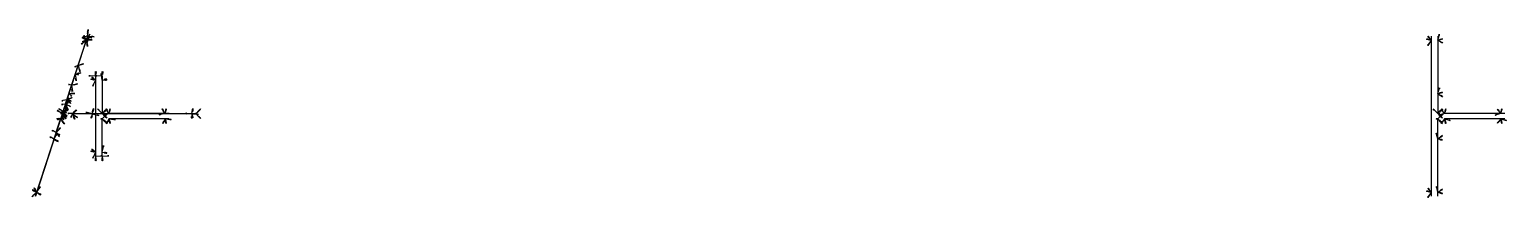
# Model space of a CAD drawing. Header units: millimetres. Extents: x -7759 to 13, y -124 to 130.
# Drawn here: x -7759 to -5547, y -122 to 130 of the extents above; entities that cross this region are included whole.
import ezdxf

# ---------------------------------------------------------------- set-up
doc = ezdxf.new("R2010")
doc.units = ezdxf.units.MM
for name, color, linetype in [('AutoDetect_10_25', 1, 'Continuous'), ('AutoDetect_10_30', 1, 'Continuous'), ('AutoDetect_13_26', 1, 'Continuous'), ('AutoDetect_14_28', 1, 'Continuous'), ('AutoDetect_15_16', 1, 'Continuous'), ('AutoDetect_16_14', 1, 'Continuous'), ('AutoDetect_16_18', 1, 'Continuous'), ('AutoDetect_17_15', 1, 'Continuous'), ('AutoDetect_18_17', 1, 'Continuous'), ('AutoDetect_25_20', 1, 'Continuous'), ('AutoDetect_26_19', 1, 'Continuous'), ('AutoDetect_30_34', 1, 'Continuous'), ('AutoDetect_34_21', 1, 'Continuous'), ('AutoDetect_35_22', 1, 'Continuous'), ('AutoDetect_36_12', 1, 'Continuous'), ('AutoDetect_37_13', 1, 'Continuous'), ('AutoDetect_5_29', 1, 'Continuous'), ('AutoDetect_6_33', 1, 'Continuous'), ('AutoDetect_7_23', 1, 'Continuous'), ('AutoDetect_7_24', 1, 'Continuous'), ('AutoDetect_7_32', 1, 'Continuous'), ('AutoDetect_8_31', 1, 'Continuous'), ('AutoDetect_9_27', 1, 'Continuous'), ('Verbandslasche_GS_ID_GUID_740B2C7D_0084_429b_BFAF_DDA3FCC4E073', 1, 'Continuous')]:
    doc.layers.add(name, color=color, linetype=linetype)

# ---------------------------------------------------------------- blocks, each defined once
blk = doc.blocks.new('Kontrollpunkt')
at = {"color": 0}
for q in [(0, 6), (8, 0), (0, 0, 4)]:
    blk.add_line((0, 0), q, dxfattribs=at)
for points in [[(0.25, 8, -0.25), (-0.25, 8, -0.25), (-0.25, 8, 0.25), (0, 10, 0), (-0.25, 8, -0.25), (0.25, 8, 0.25), (0, 10, 0), (0.25, 8, -0.25), (0.25, 8, 0.25), (-0.25, 8, 0.25)], [(0.25, 6, -0.25), (-0.25, 6, -0.25), (-0.25, 6, 0.25), (0, 8, 0), (-0.25, 6, -0.25), (0.25, 6, 0.25), (0, 8, 0), (0.25, 6, -0.25), (0.25, 6, 0.25), (-0.25, 6, 0.25)], [(0.25, 0.25, 4), (-0.25, 0.25, 4), (-0.25, -0.25, 4), (0, 0, 6), (-0.25, 0.25, 4), (0.25, -0.25, 4), (0, 0, 6), (0.25, 0.25, 4), (0.25, -0.25, 4), (-0.25, -0.25, 4)], [(0.25, 0.25, 6), (-0.25, 0.25, 6), (-0.25, -0.25, 6), (0, 0, 8), (-0.25, 0.25, 6), (0.25, -0.25, 6), (0, 0, 8), (0.25, 0.25, 6), (0.25, -0.25, 6), (-0.25, -0.25, 6)], [(0.25, 0.25, 8), (-0.25, 0.25, 8), (-0.25, -0.25, 8), (0, 0, 10), (-0.25, 0.25, 8), (0.25, -0.25, 8), (0, 0, 10), (0.25, 0.25, 8), (0.25, -0.25, 8), (-0.25, -0.25, 8)], [(8, 0.25, -0.25), (8, 0.25, 0.25), (8, -0.25, 0.25), (10, 0, 0), (8, 0.25, 0.25), (8, -0.25, -0.25), (10, 0, 0), (8, 0.25, -0.25), (8, -0.25, -0.25), (8, -0.25, 0.25)]]:
    blk.add_polyline3d(points, dxfattribs=at)

msp = doc.modelspace()

# ---------------------------------------------------------------- linework, layer by layer
at = {"layer": 'AutoDetect_10_25', "color": 1}
msp.add_line((-7650, -60, -450), (-7650, -4, -450), dxfattribs=at)
at = {"layer": 'AutoDetect_10_30', "color": 1}
msp.add_line((-7650, 60, -450), (-7650, 4, -450), dxfattribs=at)
at = {"layer": 'AutoDetect_13_26', "color": 1}
msp.add_line((-7550, -4, -450), (-7640, -4, -450), dxfattribs=at)
at = {"layer": 'AutoDetect_14_28', "color": 1}
msp.add_line((-7550, 4, -450), (-7640, 4, -450), dxfattribs=at)
at = {"layer": 'AutoDetect_15_16', "color": 1}
msp.add_line((-5660, 120, -450), (-5660, -120, -450), dxfattribs=at)
at = {"layer": 'AutoDetect_16_14', "color": 1}
msp.add_line((-5650, -120, -450), (-5650, -4, -450), dxfattribs=at)
at = {"layer": 'AutoDetect_16_18', "color": 1}
msp.add_line((-5650, 120, -450), (-5650, 4, -450), dxfattribs=at)
at = {"layer": 'AutoDetect_17_15', "color": 1}
msp.add_line((-5550, -4, -450), (-5640, -4, -450), dxfattribs=at)
at = {"layer": 'AutoDetect_18_17', "color": 1}
msp.add_line((-5550, 4, -450), (-5640, 4, -450), dxfattribs=at)
at = {"layer": 'AutoDetect_25_20', "color": 1}
msp.add_line((-7510, 3.7, -357.5), (-7695, 3.7, -357.5), dxfattribs=at)
at = {"layer": 'AutoDetect_26_19', "color": 1}
msp.add_line((-7510, 3.7, -342.5), (-7695, 3.7, -342.5), dxfattribs=at)
at = {"layer": 'AutoDetect_30_34', "color": 1}
msp.add_line((-7672.2, 120, -342.5), (-7705.4, 18, -342.5), dxfattribs=at)
at = {"layer": 'AutoDetect_34_21', "color": 1}
msp.add_line((-7650, 4, -640), (-7650, 4, -460), dxfattribs=at)
at = {"layer": 'AutoDetect_35_22', "color": 1}
msp.add_line((-7650, -4, -640), (-7650, -4, -460), dxfattribs=at)
at = {"layer": 'AutoDetect_36_12', "color": 1}
msp.add_line((-5650, 4, -640), (-5650, 4, -460), dxfattribs=at)
at = {"layer": 'AutoDetect_37_13', "color": 1}
msp.add_line((-5650, -4, -640), (-5650, -4, -460), dxfattribs=at)
at = {"layer": 'AutoDetect_5_29', "color": 1}
msp.add_line((-7672.2, 120, -445), (-7750.2, -120, -445), dxfattribs=at)
at = {"layer": 'AutoDetect_6_33', "color": 1}
msp.add_line((-7672.2, 120, -225), (-7750.2, -120, -225), dxfattribs=at)
at = {"layer": 'AutoDetect_7_23', "color": 1}
msp.add_line((-7712.4, -3.8, -417), (-7712.4, -3.8, -253), dxfattribs=at)
msp.add_rational_spline([(-7715.6, -13.5, -434.7), (-7715, -11.5, -433.5), (-7714.4, -9.9, -431.8), (-7712.4, -3.8, -425.7), (-7712.4, -3.8, -417)], [0.969224732871, 0.978591118519, 1, 0.923879532511, 1], degree=2, knots=[-3.141593, -3.141593, -3.141593, -2.920699, -2.920699, -2.135301, -2.135301, -2.135301], dxfattribs=at)
msp.add_rational_spline([(-7712.4, -3.8, -253), (-7712.4, -3.8, -241.6), (-7715.5, -13.3, -235.4)], [1, 0.816941738242, 0.862706303681], degree=2, dxfattribs=at)
at = {"layer": 'AutoDetect_7_24', "color": 1}
msp.add_line((-7750.2, -119.9, -232), (-7719.3, -24.8, -232), dxfattribs=at)
msp.add_rational_spline([(-7719.3, -24.8, -232), (-7717.2, -18.5, -232), (-7715.5, -13.3, -235.4)], [1, 0.890165042945, 0.862706303681], degree=2, dxfattribs=at)
at = {"layer": 'AutoDetect_7_32', "color": 1}
msp.add_line((-7750.2, -119.9, -438), (-7719.3, -24.8, -438), dxfattribs=at)
msp.add_rational_spline([(-7719.3, -24.8, -438), (-7717.3, -18.6, -438), (-7715.6, -13.5, -434.7)], [1, 0.945288413992, 0.969224732871], degree=2, dxfattribs=at)
at = {"layer": 'AutoDetect_8_31', "color": 1}
msp.add_line((-7672.3, 119.9, -232), (-7703.2, 24.7, -232), dxfattribs=at)
msp.add_rational_spline([(-7703.2, 24.7, -232), (-7707, 13, -232), (-7709, 6.9, -242)], [1, 0.812365281698, 0.86513754622], degree=2, dxfattribs=at)
at = {"layer": 'AutoDetect_9_27', "color": 1}
msp.add_line((-7660, 60, -450), (-7660, -60, -450), dxfattribs=at)

# ---------------------------------------------------------------- block references
at = {"layer": 'AutoDetect_10_25', "color": 1, "extrusion": (0.578134, -0.575779, -0.578134), "rotation": 1.920734396597411}
msp.add_blockref('Kontrollpunkt', (-5401.1, -3499.3, -4160.3), dxfattribs=at)
at = {"layer": 'AutoDetect_10_25', "color": 1, "extrusion": (0.696364, -0.173648, -0.696364), "rotation": 355.9221696846927}
msp.add_blockref('Kontrollpunkt', (-1903.3, -5482.8, -5004.4), dxfattribs=at)
at = {"layer": 'AutoDetect_10_30', "color": 1, "extrusion": (0.696364, 0.173648, -0.696364), "rotation": 6.623583274287618}
msp.add_blockref('Kontrollpunkt', (1903.3, -5482.8, -5004.4), dxfattribs=at)
at = {"layer": 'AutoDetect_10_30', "color": 1, "extrusion": (0.578134, 0.575779, -0.578134), "rotation": 0.6430548244530103}
msp.add_blockref('Kontrollpunkt', (5401.1, -3499.3, -4160.3), dxfattribs=at)
at = {"layer": 'AutoDetect_13_26', "color": 1, "extrusion": (0.173648, -0.696364, -0.696364), "rotation": 29.63802131488754}
for p in [(-7414, -1607.5, -1010.5), (-7332.5, -1593.4, -995.9)]:
    msp.add_blockref('Kontrollpunkt', p, dxfattribs=at)
at = {"layer": 'AutoDetect_14_28', "color": 1, "extrusion": (0.173648, 0.696364, -0.696364), "rotation": 323.5614968333277}
for p in [(7414, -1607.5, -1010.5), (7332.5, -1593.4, -995.9)]:
    msp.add_blockref('Kontrollpunkt', p, dxfattribs=at)
at = {"layer": 'AutoDetect_15_16', "color": 1, "extrusion": (-0.696364, 0.173648, -0.696364), "rotation": 27.44999196690129}
for p in [(1258.9, 3520.6, 4274.6), (1480.1, 3482.1, 4235)]:
    msp.add_blockref('Kontrollpunkt', p, dxfattribs=at)
at = {"layer": 'AutoDetect_16_14', "color": 1, "extrusion": (0.578134, -0.575779, -0.578134), "rotation": 4.037028181328125}
msp.add_blockref('Kontrollpunkt', (-3989.8, -2680, -3004), dxfattribs=at)
at = {"layer": 'AutoDetect_16_14', "color": 1, "extrusion": (0.696364, -0.173648, -0.696364)}
for p, rotation in [((-1400, -4134.8, -3615.2), 320.6484640991267), ((-1477.7, -4121.3, -3601.3), 323.5614968333279)]:
    msp.add_blockref('Kontrollpunkt', p, dxfattribs=dict(at, rotation=rotation))
at = {"layer": 'AutoDetect_16_18', "color": 1, "extrusion": (0.696364, 0.173648, -0.696364)}
for p, rotation in [((1477.7, -4121.3, -3601.3), 36.09727186465738), ((1400, -4134.8, -3615.2), 39.04770293752671)]:
    msp.add_blockref('Kontrollpunkt', p, dxfattribs=dict(at, rotation=rotation))
at = {"layer": 'AutoDetect_16_18', "color": 1, "extrusion": (0.578134, 0.575779, -0.578134), "rotation": 355.3713540536519}
msp.add_blockref('Kontrollpunkt', (3989.8, -2680, -3004), dxfattribs=at)
at = {"layer": 'AutoDetect_17_15', "color": 1, "extrusion": (0.173648, -0.696364, -0.696364), "rotation": 40.2443172584046}
for p in [(-5473.4, -1270.5, -663.2), (-5391.9, -1256.4, -648.6)]:
    msp.add_blockref('Kontrollpunkt', p, dxfattribs=at)
at = {"layer": 'AutoDetect_18_17', "color": 1, "extrusion": (0.173648, 0.696364, -0.696364), "rotation": 319.5459713769206}
for p in [(5473.4, -1270.5, -663.2), (5391.9, -1256.4, -648.6)]:
    msp.add_blockref('Kontrollpunkt', p, dxfattribs=at)
at = {"layer": 'AutoDetect_25_20', "color": 2, "extrusion": (0.620653, 0.554432, -0.554432), "rotation": 161.5318374609759}
msp.add_blockref('Kontrollpunkt', (5129.2, -3477.9, -4575.6), dxfattribs=at)
at = {"layer": 'AutoDetect_25_20', "color": 2, "extrusion": (0.173648, 0.696364, -0.696364)}
for p, rotation in [((7438.1, -1545.5, -1079.5), 180.8547316609075), ((7293.6, -1520.4, -1053.6), 170.1489238834162)]:
    msp.add_blockref('Kontrollpunkt', p, dxfattribs=dict(at, rotation=rotation))
at = {"layer": 'AutoDetect_26_19', "color": 1, "extrusion": (0.620653, 0.554432, 0.554432), "rotation": 60.75490421762967}
msp.add_blockref('Kontrollpunkt', (5129.2, 2895.3, -4963.7), dxfattribs=at)
at = {"layer": 'AutoDetect_26_19', "color": 1, "extrusion": (0.173648, 0.774841, 0.607839), "rotation": 2.24786885294206}
msp.add_blockref('Kontrollpunkt', (7480.3, 744.7, -1536.3), dxfattribs=at)
at = {"layer": 'AutoDetect_26_19', "color": 1, "extrusion": (0.173648, 0.77341, 0.609658), "rotation": 16.80099498586893}
msp.add_blockref('Kontrollpunkt', (7334.2, 730.1, -1511.1), dxfattribs=at)
at = {"layer": 'AutoDetect_30_34', "color": 1, "extrusion": (0.814481, 0.071691, 0.575744), "rotation": 102.3516112068961}
msp.add_blockref('Kontrollpunkt', (786.7, 4115.5, -6439.4), dxfattribs=at)
at = {"layer": 'AutoDetect_30_34', "color": 1, "extrusion": (0.811715, 0.226845, 0.538201), "rotation": 95.8689160044277}
msp.add_blockref('Kontrollpunkt', (2142.2, 3684.5, -6406.2), dxfattribs=at)
at = {"layer": 'AutoDetect_30_34', "color": 1, "extrusion": (0.883431, 0.185251, 0.430385), "rotation": 78.96366974457707}
msp.add_blockref('Kontrollpunkt', (1625, 2928.5, -6937.7), dxfattribs=at)
at = {"layer": 'AutoDetect_30_34', "color": 1, "extrusion": (0.708385, 0.466673, 0.529535), "rotation": 74.76886254660579}
msp.add_blockref('Kontrollpunkt', (4254, 3111.5, -5631.3), dxfattribs=at)
at = {"layer": 'AutoDetect_34_21', "color": 1, "extrusion": (0.696364, 0.696364, -0.173648), "rotation": 102.7514069217628}
for p in [(5412.2, -1563.2, -5214.3), (5412.2, -1391.8, -5244.5)]:
    msp.add_blockref('Kontrollpunkt', p, dxfattribs=at)
at = {"layer": 'AutoDetect_35_22', "color": 1, "extrusion": (0.696364, -0.696364, -0.173648), "rotation": 260.1489238834161}
for p in [(-5412.2, -1563.2, -5214.3), (-5412.2, -1391.8, -5244.5)]:
    msp.add_blockref('Kontrollpunkt', p, dxfattribs=at)
at = {"layer": 'AutoDetect_36_12', "color": 1, "extrusion": (0.696364, 0.696364, -0.173648), "rotation": 102.7514069217628}
for p in [(3998, -1317.6, -3821.6), (3998, -1146.3, -3851.8)]:
    msp.add_blockref('Kontrollpunkt', p, dxfattribs=at)
at = {"layer": 'AutoDetect_37_13', "color": 1, "extrusion": (0.696364, -0.696364, -0.173648), "rotation": 260.1489238834161}
for p in [(-3998, -1317.6, -3821.6), (-3998, -1146.3, -3851.8)]:
    msp.add_blockref('Kontrollpunkt', p, dxfattribs=at)
at = {"layer": 'AutoDetect_5_29', "color": 1, "extrusion": (-0.608622, 0.380338, -0.696364), "rotation": 21.72780189975532}
for p in [(3969.9, 4254.6, 5024), (4203.1, 4214.1, 4982.2)]:
    msp.add_blockref('Kontrollpunkt', p, dxfattribs=at)
at = {"layer": 'AutoDetect_6_33', "color": 1, "extrusion": (-0.608622, 0.380338, 0.696364), "rotation": 180}
for p in [(3969.9, -4735.5, 4557.4), (4203.1, -4695, 4515.7)]:
    msp.add_blockref('Kontrollpunkt', p, dxfattribs=at)
at = {"layer": 'AutoDetect_7_23', "color": 1, "extrusion": (0.54106, -0.744704, -0.390731), "rotation": 241.7288981798924}
msp.add_blockref('Kontrollpunkt', (-6241.7, -2003, -4071.2), dxfattribs=at)
at = {"layer": 'AutoDetect_7_23', "color": 1, "extrusion": (0.578856, -0.796726, -0.173648)}
for p, rotation in [((-6241.7, -1157.9, -4395.9), 242.8024667559967), ((-6241.7, -1045.7, -4415.7), 256.558145450965)]:
    msp.add_blockref('Kontrollpunkt', p, dxfattribs=dict(at, rotation=rotation))
at = {"layer": 'AutoDetect_7_23', "color": 1, "extrusion": (0.585549, -0.805938, 0.087156), "rotation": 263.8763521274824}
msp.add_blockref('Kontrollpunkt', (-6241.7, -20.6, -4549.3), dxfattribs=at)
at = {"layer": 'AutoDetect_7_23', "color": 1, "extrusion": (0.54106, -0.744704, 0.390731), "rotation": 291.1951053177114}
msp.add_blockref('Kontrollpunkt', (-6241.7, 1386.2, -4333), dxfattribs=at)
at = {"layer": 'AutoDetect_7_24', "color": 1, "extrusion": (0.498297, -0.572744, -0.650895), "rotation": 258.2058242204329}
msp.add_blockref('Kontrollpunkt', (-5839.9, -3461.9, -3681.3), dxfattribs=at)
at = {"layer": 'AutoDetect_7_24', "color": 1, "extrusion": (0.608622, -0.380336, -0.696364), "rotation": 266.7187152303219}
for p in [(-4121.5, -4714.2, -4525.4), (-4203, -4700, -4510.8)]:
    msp.add_blockref('Kontrollpunkt', p, dxfattribs=at)
at = {"layer": 'AutoDetect_7_32', "color": 1, "extrusion": (0.498297, -0.572744, 0.650895), "rotation": 281.7941757795671}
msp.add_blockref('Kontrollpunkt', (-5839.9, 2953.2, -4117.4), dxfattribs=at)
at = {"layer": 'AutoDetect_7_32', "color": 1, "extrusion": (0.608622, -0.380336, 0.696364), "rotation": 273.281284769678}
for p in [(-4121.5, 4233.3, -4992), (-4203, 4219.2, -4977.4)]:
    msp.add_blockref('Kontrollpunkt', p, dxfattribs=at)
at = {"layer": 'AutoDetect_8_31', "color": 1, "extrusion": (0.8735, 0.046942, -0.484555), "rotation": 72.2513607493538}
msp.add_blockref('Kontrollpunkt', (525.8, -3913.1, -6585.6), dxfattribs=at)
at = {"layer": 'AutoDetect_8_31', "color": 1, "extrusion": (0.841271, 0.236415, -0.48618), "rotation": 101.3505819261875}
msp.add_blockref('Kontrollpunkt', (2141.1, -3794.2, -6342.4), dxfattribs=at)
at = {"layer": 'AutoDetect_8_31', "color": 1, "extrusion": (0.811138, 0.310619, -0.49555), "rotation": 137.0360963385102}
msp.add_blockref('Kontrollpunkt', (2777.9, -3762, -6125.7), dxfattribs=at)
at = {"layer": 'AutoDetect_8_31', "color": 1, "extrusion": (0.871568, -0.044008, -0.488295), "rotation": 113.4787275089974}
msp.add_blockref('Kontrollpunkt', (-354.1, -3958.4, -6599.4), dxfattribs=at)
at = {"layer": 'AutoDetect_9_27', "color": 1, "extrusion": (-0.696364, 0.173648, -0.696364), "rotation": 17.30978033064723}
for p in [(1801, 4861.8, 5656.9), (1905.8, 4843.6, 5638.1)]:
    msp.add_blockref('Kontrollpunkt', p, dxfattribs=at)
at = {"layer": 'Verbandslasche_GS_ID_GUID_740B2C7D_0084_429b_BFAF_DDA3FCC4E073', "color": 2, "extrusion": (0.672499, -0.218507, 0.707107), "rotation": 113.2161459564457}
for p in [(-2256.8, 4876.1, -5495.5), (-2356.9, 4876.1, -5495.5)]:
    msp.add_blockref('Kontrollpunkt', p, dxfattribs=at)
at = {"layer": 'Verbandslasche_GS_ID_GUID_740B2C7D_0084_429b_BFAF_DDA3FCC4E073', "color": 2, "extrusion": (0.672499, -0.218507, -0.707107), "rotation": 91.72723012386739}
msp.add_blockref('Kontrollpunkt', (-2256.7, -5438.6, -4933), dxfattribs=at)
at = {"layer": 'Verbandslasche_GS_ID_GUID_740B2C7D_0084_429b_BFAF_DDA3FCC4E073', "color": 2, "extrusion": (0.082312, 0.996607, 0), "rotation": 90}
for p in [(7656.1, -357.5, -511.9), (7656.1, -342.5, -511.9), (7656.1, -342.5, -511.9), (7656.1, -357.5, -511.9)]:
    msp.add_blockref('Kontrollpunkt', p, dxfattribs=at)
at = {"layer": 'Verbandslasche_GS_ID_GUID_740B2C7D_0084_429b_BFAF_DDA3FCC4E073', "color": 2, "extrusion": (0, 0.707107, -0.707107), "rotation": 3.861907651194025}
for p in [(7660, -275.8, 360.6), (7650, -275.8, 360.6)]:
    msp.add_blockref('Kontrollpunkt', p, dxfattribs=at)
at = {"layer": 'Verbandslasche_GS_ID_GUID_740B2C7D_0084_429b_BFAF_DDA3FCC4E073', "color": 2, "extrusion": (0.616224, 0.447714, -0.647936), "rotation": 137.7188977547711}
msp.add_blockref('Kontrollpunkt', (4543.7, -4304.5, -4508.5), dxfattribs=at)
at = {"layer": 'Verbandslasche_GS_ID_GUID_740B2C7D_0084_429b_BFAF_DDA3FCC4E073', "color": 2, "extrusion": (0.660559, 0.479925, 0.57735), "rotation": 34.98471983998277}
msp.add_blockref('Kontrollpunkt', (4534.9, 3320.3, -5288.8), dxfattribs=at)
at = {"layer": 'Verbandslasche_GS_ID_GUID_740B2C7D_0084_429b_BFAF_DDA3FCC4E073', "color": 2, "extrusion": (0.783292, 0.446147, 0.432905)}
for rotation in [47.83160278871895, 97.99075089053318]:
    msp.add_blockref('Kontrollpunkt', (3821.4, 2512.5, -6220.6), dxfattribs=dict(at, rotation=rotation))
at = {"layer": 'Verbandslasche_GS_ID_GUID_740B2C7D_0084_429b_BFAF_DDA3FCC4E073', "color": 2, "extrusion": (0.809016, 0.587786, 0), "rotation": 73.28379848264177}
msp.add_blockref('Kontrollpunkt', (4534.9, -253, -6235.3), dxfattribs=at)
at = {"layer": 'Verbandslasche_GS_ID_GUID_740B2C7D_0084_429b_BFAF_DDA3FCC4E073', "color": 2, "extrusion": (0.660559, 0.479925, -0.57735), "rotation": 133.1839091184456}
for p in [(4534.9, -3891.9, -4884.7), (4534.9, -3940.4, -4850.4)]:
    msp.add_blockref('Kontrollpunkt', p, dxfattribs=at)
at = {"layer": 'Verbandslasche_GS_ID_GUID_740B2C7D_0084_429b_BFAF_DDA3FCC4E073', "color": 2, "extrusion": (0.783292, 0.446147, -0.432905), "rotation": 114.7960200734471}
msp.add_blockref('Kontrollpunkt', (3821.4, -3116.5, -5930.6), dxfattribs=at)
at = {"layer": 'Verbandslasche_GS_ID_GUID_740B2C7D_0084_429b_BFAF_DDA3FCC4E073', "color": 2, "extrusion": (0.707107, 0.707107, 0), "rotation": 90}
for p in [(5313, -357.5, -5307.7), (5313, -342.5, -5307.7)]:
    msp.add_blockref('Kontrollpunkt', p, dxfattribs=at)
at = {"layer": 'Verbandslasche_GS_ID_GUID_740B2C7D_0084_429b_BFAF_DDA3FCC4E073', "color": 2, "extrusion": (0, -0.707107, -0.707107), "rotation": 357.559684822024}
for p in [(-7660, -275.8, 360.6), (-7650, -275.8, 360.6)]:
    msp.add_blockref('Kontrollpunkt', p, dxfattribs=at)

doc.saveas('drawing.dxf')
